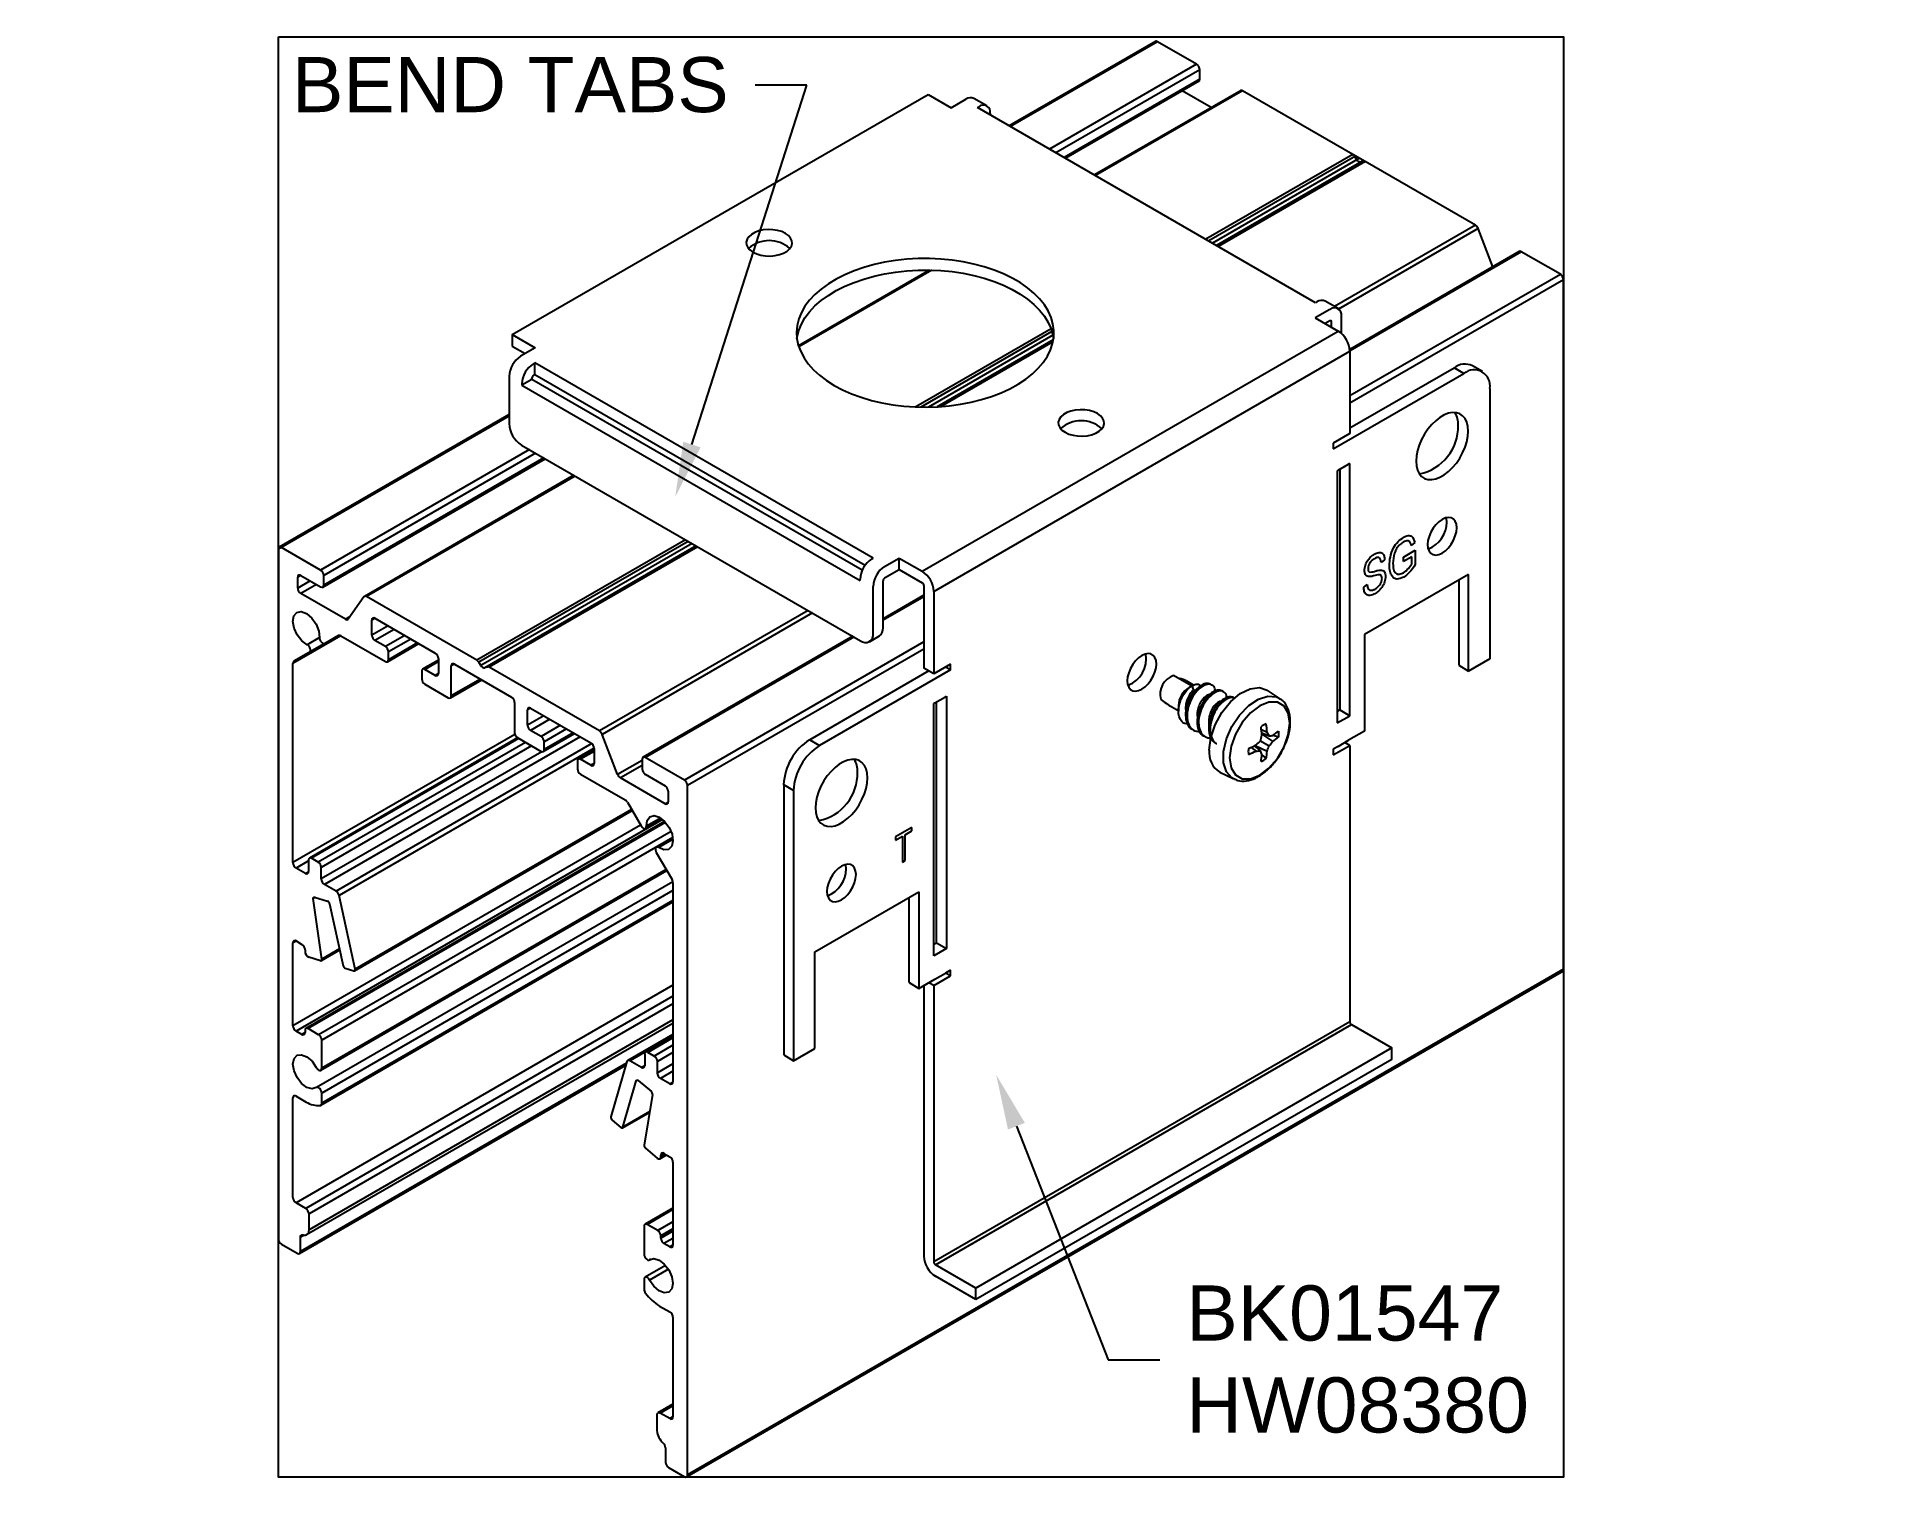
# Model space of a CAD drawing. Extents: x -0.82 to 5.44, y -4.9 to 0.
import ezdxf
from ezdxf import colors
from ezdxf.entities.mleader import LeaderData, LeaderLine
from ezdxf.math import Vec2, Vec3

# ---------------------------------------------------------------- set-up
doc = ezdxf.new("R2010")
doc.units = 0
doc.header["$LTSCALE"] = 0.5
doc.header["$MEASUREMENT"] = 0
for name, color, linetype in [('FAB DWG', 221, 'CONTINUOUS'), ('Hardware', 242, 'CONTINUOUS'), ('Housing', 150, 'CONTINUOUS'), ('Mounting', 4, 'CONTINUOUS')]:
    doc.layers.add(name, color=color, linetype=linetype)
doc.layers.add('Text-Unprinted', color=131, linetype='CONTINUOUS', plot=False)
doc.styles.add('LSAD_Standard', font='arial.ttf')

msp = doc.modelspace()

# ---------------------------------------------------------------- linework, layer by layer
at = {"layer": 'Hardware', "transparency": 16777216}
for p, q in [((3.1021, -2.2051), (3.0428, -2.1708)), ((3.065, -2.1809), (3.0622, -2.182)), ((3.111, -2.2035), (3.088, -2.1902)), ((3.1051, -2.2061), (3.0955, -2.2117)), ((3.1051, -2.2061), (3.1107, -2.2204)), ((3.1372, -2.2101), (3.1323, -2.2073)), ((3.1732, -2.2032), (3.1684, -2.2004)), ((3.1765, -2.2328), (3.1716, -2.23)), ((3.2125, -2.2259), (3.2076, -2.2231)), ((3.2158, -2.2555), (3.2109, -2.2527)), ((3.4049, -2.2497), (3.3616, -2.2209)), ((3.0374, -2.2779), (3.0609, -2.2915)), ((3.0597, -2.2737), (3.0597, -2.2916)), ((3.106, -2.3538), (3.1109, -2.3566)), ((3.1453, -2.3764), (3.1502, -2.3793)), ((3.3415, -2.3547), (3.3611, -2.3635)), ((3.3425, -2.3661), (3.3675, -2.3762)), ((3.3429, -2.3702), (3.3802, -2.3953)), ((3.3816, -2.3736), (3.4002, -2.3799)), ((3.3066, -2.4151), (3.324, -2.4278)), ((3.3169, -2.4104), (3.3382, -2.427)), ((3.3207, -2.4086), (3.3611, -2.4284)), ((3.3382, -2.3931), (3.3675, -2.4101)), ((3.3429, -2.4405), (3.3578, -2.4535)), ((3.2008, -2.4995), (3.2473, -2.5226))]:
    msp.add_line(p, q, dxfattribs=at)
at = {"layer": 'Hardware', "transparency": 16777216, "flags": 128}
for points in [[(3.1644, -2.4242), (3.1694, -2.3825), (3.1841, -2.3387), (3.2072, -2.2967), (3.2366, -2.2601), (3.2697, -2.2323), (3.3035, -2.2157), (3.3351, -2.2118), (3.3616, -2.2209)], [(3.2469, -2.5224), (3.2415, -2.5192), (3.2228, -2.4983), (3.213, -2.4673), (3.213, -2.4289), (3.2228, -2.3866), (3.2415, -2.3441), (3.2675, -2.3052), (3.2984, -2.2733), (3.3315, -2.2513), (3.3639, -2.2411), (3.3927, -2.2437), (3.4052, -2.25)], [(3.2336, -2.4507), (3.2386, -2.4842), (3.2531, -2.5088), (3.2757, -2.5218), (3.3042, -2.5221), (3.3358, -2.5097), (3.3673, -2.4857), (3.3958, -2.4525), (3.4184, -2.4133), (3.4329, -2.3721), (3.4379, -2.3328), (3.4329, -2.2992), (3.4184, -2.2747), (3.3958, -2.2616), (3.3673, -2.2613), (3.3358, -2.2738), (3.3042, -2.2978), (3.2757, -2.331), (3.2531, -2.3701), (3.2386, -2.4114), (3.2336, -2.4507)]]:
    msp.add_lwpolyline(points, dxfattribs=at)
at = {"layer": 'Hardware', "transparency": 16777216}
for centre, radius, start, end in [((3.0654, -2.2351), 0.0681, 109.36289, 194.36534), ((3.1355, -2.2761), 0.0759, 121.83056, 178.17482), ((2.8105, -2.2478), 0.5473, 344.60081, 346.67742), ((3.3832, -2.3994), 0.0689, 111.63455, 128.36007), ((2.7945, -2.4119), 0.55, 3.95969, 6.95017), ((2.9311, -2.4006), 0.4316, 4.92757, 8.69853), ((3.0306, -2.5378), 0.3736, 25.63131, 27.80988), ((3.3212, -1.9716), 0.4073, 276.52845, 278.33231), ((3.1795, -2.0804), 0.3561, 304.30795, 308.30323), ((3.332, -2.3699), 0.069, 351.63859, 8.36141), ((3.2415, -2.4334), 0.0777, 173.20983, 238.35203), ((3.3661, -2.4289), 0.069, 171.63859, 188.36141), ((3.0826, -1.9129), 0.55, 293.04745, 296.03775), ((3.1411, -2.0369), 0.4316, 291.29885, 295.06972), ((2.9485, -2.0088), 0.5473, 313.32198, 315.3986), ((3.3098, -2.0544), 0.3737, 272.1836, 274.36179), ((2.9647, -2.5891), 0.4072, 21.65981, 23.46418), ((2.9879, -2.412), 0.3562, 351.69417, 355.68934), ((3.0581, -2.4004), 0.3043, 349.95944, 354.72021), ((2.9497, -2.2751), 0.439, 339.55685, 342.09513), ((3.0418, -2.1158), 0.439, 317.90432, 320.44267), ((3.2045, -2.147), 0.3042, 305.27724, 310.03829), ((3.315, -2.3994), 0.0689, 291.63455, 308.36007)]:
    msp.add_arc(centre, radius, start, end, dxfattribs=at)
for major_axis, ratio, start_param, end_param in [((0.0904, -0.0035), 0.350579, 0.102496, 0.959353), ((0.0986, -0.0869), 0.337713, 4.877792, 5.249992)]:
    msp.add_ellipse((3.0121, -2.2049), major_axis=major_axis, ratio=ratio, start_param=start_param, end_param=end_param, dxfattribs=at)
for points, knots in [([(3.0906, -2.336), (3.0874, -2.3357), (3.0783, -2.3348), (3.0675, -2.3245), (3.06, -2.3071), (3.059, -2.2848), (3.064, -2.2612), (3.074, -2.2387), (3.0874, -2.22), (3.0983, -2.2102), (3.1041, -2.2067), (3.1051, -2.2061)], [0, 0, 0, 0, 0.073143, 0.211806, 0.350715, 0.480679, 0.609095, 0.737741, 0.857764, 0.975937, 1, 1, 1, 1]), ([(3.1323, -2.2073), (3.1256, -2.2131), (3.1119, -2.2249), (3.0953, -2.253), (3.0847, -2.2838), (3.0825, -2.3146), (3.0902, -2.3385), (3.0989, -2.352), (3.1059, -2.3537), (3.106, -2.3537)], [0, 0, 0, 0, 0.165435, 0.335295, 0.498315, 0.666674, 0.835034, 0.998054, 1, 1, 1, 1]), ([(3.1107, -2.2204), (3.1068, -2.2242), (3.099, -2.2318), (3.0897, -2.2498), (3.0843, -2.2691), (3.0831, -2.2839), (3.0853, -2.29), (3.0856, -2.2909)], [0, 0, 0, 0, 0.237622, 0.481843, 0.715873, 0.957852, 1, 1, 1, 1]), ([(3.1372, -2.2101), (3.1305, -2.2159), (3.1168, -2.2277), (3.1002, -2.2558), (3.0895, -2.2867), (3.0875, -2.3172), (3.0947, -2.3421), (3.1093, -2.3586), (3.1238, -2.3605), (3.131, -2.3614)], [0, 0, 0, 0, 0.1430202, 0.2898668, 0.4307996, 0.5763481, 0.7218966, 0.8628294, 1, 1, 1, 1]), ([(3.1051, -2.2061), (3.1087, -2.2043), (3.1165, -2.2005), (3.1268, -2.1996), (3.1314, -2.203), (3.1336, -2.2045)], [0, 0, 0, 0, 0.307059, 0.676919, 1, 1, 1, 1]), ([(3.1716, -2.23), (3.1649, -2.2358), (3.1512, -2.2475), (3.1346, -2.2757), (3.1239, -2.3065), (3.1218, -2.3372), (3.1295, -2.3612), (3.1382, -2.3747), (3.1452, -2.3764), (3.1453, -2.3764)], [0, 0, 0, 0, 0.165435, 0.335295, 0.498315, 0.666674, 0.835034, 0.998054, 1, 1, 1, 1]), ([(3.1703, -2.2378), (3.1675, -2.237), (3.1618, -2.2355), (3.15, -2.2422), (3.1383, -2.2547), (3.129, -2.2724), (3.1236, -2.2918), (3.1224, -2.3066), (3.1246, -2.3127), (3.1249, -2.3136)], [0, 0, 0, 0, 0.163229, 0.323888, 0.484547, 0.649668, 0.807898, 0.971503, 1, 1, 1, 1]), ([(3.1765, -2.2328), (3.1697, -2.2386), (3.1561, -2.2504), (3.1395, -2.2785), (3.1288, -2.3094), (3.1268, -2.3399), (3.134, -2.3647), (3.1485, -2.3813), (3.1631, -2.3831), (3.1703, -2.384)], [0, 0, 0, 0, 0.14302, 0.289867, 0.4308, 0.576348, 0.721897, 0.862829, 1, 1, 1, 1]), ([(3.1683, -2.2005), (3.1632, -2.1988), (3.1529, -2.1954), (3.1392, -2.2034), (3.1323, -2.2073)], [0, 0, 0, 0, 0.503719, 1, 1, 1, 1]), ([(3.1841, -2.2242), (3.184, -2.2214), (3.1836, -2.2112), (3.1738, -2.2017), (3.1577, -2.1985), (3.144, -2.2063), (3.1372, -2.2101)], [0, 0, 0, 0, 0.111126, 0.4019144, 0.7049046, 1, 1, 1, 1]), ([(3.2109, -2.2527), (3.2041, -2.2585), (3.1905, -2.2702), (3.1739, -2.2983), (3.1632, -2.3292), (3.1611, -2.3599), (3.1688, -2.3839), (3.1775, -2.3974), (3.1845, -2.399), (3.1846, -2.3991)], [0, 0, 0, 0, 0.165435, 0.335295, 0.498315, 0.666674, 0.835034, 0.998054, 1, 1, 1, 1]), ([(3.2076, -2.2231), (3.2025, -2.2214), (3.1922, -2.2181), (3.1784, -2.226), (3.1716, -2.23)], [0, 0, 0, 0, 0.503719, 1, 1, 1, 1]), ([(3.2234, -2.2469), (3.2233, -2.2441), (3.2229, -2.2339), (3.2131, -2.2244), (3.197, -2.2212), (3.1833, -2.229), (3.1765, -2.2328)], [0, 0, 0, 0, 0.111126, 0.4019144, 0.7049046, 1, 1, 1, 1]), ([(3.2469, -2.2458), (3.2417, -2.2441), (3.2315, -2.2407), (3.2177, -2.2487), (3.2109, -2.2527)], [0, 0, 0, 0, 0.503719, 1, 1, 1, 1]), ([(3.2518, -2.2486), (3.2466, -2.2469), (3.2364, -2.2436), (3.2226, -2.2515), (3.2158, -2.2555)], [0, 0, 0, 0, 0.503719, 1, 1, 1, 1]), ([(3.4108, -2.4291), (3.4166, -2.4177), (3.4293, -2.3931), (3.4391, -2.3534), (3.441, -2.3138), (3.4324, -2.2813), (3.4194, -2.2592), (3.4079, -2.2531), (3.4046, -2.2514)], [0, 0, 0, 0, 0.167696, 0.36269, 0.55992, 0.76026, 0.931534, 1, 1, 1, 1]), ([(3.2096, -2.2605), (3.2068, -2.2597), (3.2011, -2.2582), (3.1892, -2.2648), (3.1776, -2.2774), (3.1683, -2.2951), (3.1629, -2.3145), (3.1617, -2.3293), (3.1639, -2.3354), (3.1642, -2.3363)], [0, 0, 0, 0, 0.163229, 0.323888, 0.484547, 0.649668, 0.807898, 0.971503, 1, 1, 1, 1]), ([(3.2158, -2.2555), (3.209, -2.2613), (3.1953, -2.273), (3.1788, -2.3012), (3.1681, -2.332), (3.166, -2.3627), (3.1736, -2.3867), (3.1823, -2.4002), (3.1894, -2.4019), (3.1895, -2.4019)], [0, 0, 0, 0, 0.165435, 0.335295, 0.498315, 0.666674, 0.835034, 0.998054, 1, 1, 1, 1]), ([(3.2475, -2.5208), (3.252, -2.5234), (3.2647, -2.5308), (3.2908, -2.5303), (3.3218, -2.5211), (3.3538, -2.501), (3.3832, -2.4714), (3.403, -2.446), (3.4099, -2.4309), (3.4108, -2.4291)], [0, 0, 0, 0, 0.090625, 0.256249, 0.426306, 0.606513, 0.790949, 0.975046, 1, 1, 1, 1])]:
    msp.add_open_spline(points, degree=3, knots=knots, dxfattribs=at)
at = {"layer": 'Housing', "transparency": 16777216}
for p, q in [((2.9811, -0.0157), (2.4845, -0.3024)), ((2.9884, -0.0166), (2.4889, -0.305)), ((3.1214, -0.0933), (2.9884, -0.0166)), ((3.1214, -0.0933), (2.6218, -0.3817)), ((3.132, -0.1117), (2.6431, -0.394)), ((3.132, -0.1443), (3.132, -0.1117)), ((3.132, -0.1444), (2.6713, -0.4103)), ((3.1289, -0.1512), (2.6757, -0.4128)), ((3.2722, -0.182), (2.7741, -0.4696)), ((3.2774, -0.1835), (2.778, -0.4718)), ((3.1711, -0.2404), (3.0727, -0.1836)), ((3.6525, -0.3999), (3.2775, -0.1835)), ((3.6525, -0.4), (3.153, -0.6883)), ((3.6617, -0.4053), (3.1623, -0.6937)), ((3.6748, -0.4129), (3.1753, -0.7012)), ((3.6884, -0.4207), (3.1889, -0.7091)), ((3.6895, -0.4214), (3.1901, -0.7098)), ((3.6939, -0.4239), (3.1944, -0.7123)), ((3.6939, -0.4239), (3.6525, -0.4)), ((3.6664, -0.4177), (3.6593, -0.4068)), ((3.6664, -0.4177), (3.6593, -0.4068)), ((3.6871, -0.4228), (3.68, -0.4256)), ((3.6871, -0.4228), (3.68, -0.4256)), ((4.0689, -0.6404), (3.6939, -0.4239)), ((4.0689, -0.6404), (3.6939, -0.4239)), ((4.0689, -0.6404), (3.59, -0.9169)), ((4.0781, -0.6518), (3.6037, -0.9257)), ((4.1283, -0.7813), (4.0781, -0.6518)), ((4.1283, -0.7813), (4.0781, -0.6518)), ((4.2177, -0.7297), (3.6416, -1.0623)), ((4.225, -0.7305), (3.642, -1.0671)), ((4.358, -0.8072), (4.225, -0.7305)), ((4.358, -0.8072), (4.225, -0.7305)), ((2.2134, -0.7928), (1.768, -1.0499)), ((2.2216, -0.7931), (1.7696, -1.0541)), ((4.3581, -0.8073), (3.6421, -1.2205)), ((4.3686, -0.8258), (3.6421, -1.245)), ((4.3686, -2.0618), (4.3686, -0.8256)), ((4.3686, -2.5617), (4.3686, -0.8256)), ((4.3686, -3.169), (4.3686, -0.8256)), ((2.6266, -0.9923), (2.1663, -1.258)), ((2.6293, -1.0015), (2.1843, -1.2583)), ((2.633, -1.0144), (2.2101, -1.2585)), ((2.634, -1.0295), (2.239, -1.2576)), ((2.6337, -1.031), (2.2414, -1.2575)), ((2.6328, -1.0366), (2.2514, -1.2567)), ((0.784, -1.2893), (0, -1.7419)), ((0.784, -1.2842), (0.0031, -1.735)), ((0.8531, -1.4029), (0.1435, -1.8125)), ((0.151, -1.8704), (0.907, -1.434)), ((0.8743, -1.4152), (0.1541, -1.8309)), ((0.9026, -1.4315), (0.1541, -1.8635)), ((1.0048, -1.4905), (0.2922, -1.9019)), ((1.0092, -1.493), (0.2997, -1.9026)), ((0, -1.7419), (0, -4.0854)), ((0.1435, -1.8125), (0.0106, -1.7358)), ((1.3842, -1.7095), (0.6747, -2.1191)), ((1.3935, -1.7149), (0.6815, -2.1259)), ((1.4065, -1.7224), (0.6886, -2.1369)), ((1.4201, -1.7303), (0.7022, -2.1447)), ((1.4213, -1.7309), (0.7093, -2.142)), ((1.4256, -1.7334), (0.7161, -2.143)), ((0.0764, -1.8309), (0.0658, -1.837)), ((0.0658, -1.8738), (0.0658, -1.837)), ((0.1082, -1.8493), (0.0658, -1.8738)), ((0.0764, -1.8309), (0.1435, -1.8697)), ((0.1294, -1.8615), (0.0764, -1.8921)), ((0.1541, -1.8635), (0.1541, -1.8309)), ((0.2282, -1.9798), (0.0764, -1.8921)), ((0.2905, -1.9035), (0.2374, -1.979)), ((0.6747, -2.1191), (0.2997, -1.9026)), ((0.2427, -1.9714), (0.2282, -1.9798)), ((0.3282, -1.9763), (0.3176, -1.9824)), ((0.3176, -2.0339), (0.3176, -1.9824)), ((0.3728, -2.002), (0.3176, -2.0339)), ((0.3282, -1.9763), (0.5333, -2.0947)), ((1.8006, -1.9499), (1.0911, -2.3595)), ((1.8151, -1.9583), (1.1003, -2.3709)), ((0.212, -2.0358), (0.0495, -2.1296)), ((0.2049, -2.0348), (0.0526, -2.1227)), ((0.1399, -2.0419), (0.098, -2.0661)), ((0.2049, -2.0348), (0.1062, -2.0918)), ((0.2047, -2.0349), (0.158, -2.0619)), ((0.158, -2.0619), (0.2045, -2.035)), ((0.212, -2.0358), (0.3636, -2.1233)), ((0.394, -2.0143), (0.3282, -2.0522)), ((0.3636, -2.0726), (0.3282, -2.0522)), ((0.4294, -2.0347), (0.3636, -2.0726)), ((0.3711, -2.124), (0.4776, -2.0625)), ((0.4506, -2.0469), (0.3742, -2.091)), ((0.4732, -2.06), (0.3742, -2.1171)), ((1.9523, -2.0375), (1.2397, -2.4489)), ((1.9567, -2.04), (1.2472, -2.4496)), ((2.1941, -2.0565), (1.3801, -2.5264)), ((0.0526, -2.1227), (0.1062, -2.0918)), ((0.3742, -2.1171), (0.3742, -2.091)), ((0.5439, -2.1186), (0.4904, -2.1495)), ((0.5439, -2.1237), (0.4979, -2.1502)), ((0.5439, -2.113), (0.5439, -2.1645)), ((0.6886, -2.1369), (0.6815, -2.1259)), ((2.1941, -2.081), (1.3907, -2.5448)), ((0.0495, -2.8069), (0.0495, -2.1296)), ((0.4873, -2.1563), (0.4873, -2.1825)), ((0.5333, -2.1706), (0.4979, -2.1502)), ((0.5439, -2.1645), (0.5333, -2.1706)), ((0.5846, -2.2473), (0.6911, -2.1858)), ((0.5983, -2.1322), (0.5877, -2.1383)), ((0.5877, -2.2404), (0.5877, -2.1383)), ((0.6868, -2.1833), (0.5877, -2.2404)), ((0.5983, -2.1322), (0.7924, -2.2442)), ((0.7093, -2.142), (0.7022, -2.1447)), ((1.0911, -2.3595), (0.7161, -2.143)), ((0.4979, -2.2008), (0.5771, -2.2465)), ((0.803, -2.2626), (0.803, -2.3647)), ((0.8574, -2.2818), (0.8468, -2.2879)), ((0.8468, -2.3394), (0.8468, -2.2879)), ((0.902, -2.3075), (0.8468, -2.3394)), ((0.8574, -2.2818), (1.0625, -2.4002)), ((0.8043, -2.3712), (0.0495, -2.8069)), ((0.9232, -2.3198), (0.8574, -2.3577)), ((0.8928, -2.3781), (0.8574, -2.3577)), ((0.9586, -2.3402), (0.8928, -2.3781)), ((0.9003, -2.4295), (1.0068, -2.368)), ((0.9798, -2.3524), (0.9034, -2.3965)), ((1.0024, -2.3655), (0.9034, -2.4226)), ((1.1533, -2.5077), (1.1003, -2.3709)), ((0.8133, -2.3829), (0.1056, -2.7915)), ((0.8177, -2.3854), (0.1131, -2.7922)), ((0.8397, -2.3981), (0.1351, -2.8049)), ((0.8609, -2.4103), (0.1457, -2.8232)), ((0.8951, -2.4298), (0.1457, -2.8624)), ((1.0257, -2.3789), (0.1563, -2.8808)), ((1.065, -2.4019), (0.1959, -2.9037)), ((1.0731, -2.4179), (0.2061, -2.9184)), ((0.8136, -2.3831), (0.8928, -2.4288)), ((0.9034, -2.4226), (0.9034, -2.3965)), ((1.0731, -2.4241), (1.0196, -2.455)), ((1.0731, -2.4292), (1.0271, -2.4557)), ((1.0731, -2.4185), (1.0731, -2.47)), ((1.0165, -2.4618), (1.0165, -2.488)), ((1.0625, -2.4761), (1.0271, -2.4557)), ((1.0731, -2.47), (1.0625, -2.4761)), ((1.2366, -2.4597), (1.1533, -2.5077)), ((1.2366, -2.4764), (1.1625, -2.5192)), ((1.2366, -2.4558), (1.2366, -2.4884)), ((1.3801, -2.5264), (1.2472, -2.4496)), ((1.0271, -2.5063), (1.1787, -2.5938)), ((1.3144, -2.6068), (1.1625, -2.5192)), ((1.2472, -2.5068), (1.3144, -2.5456)), ((1.325, -2.5639), (1.325, -2.6007)), ((1.3907, -4.8882), (1.3907, -2.5448)), ((1.2007, -2.6268), (0.2606, -3.1694)), ((1.1862, -2.6018), (1.2328, -2.6823)), ((1.325, -2.6007), (1.3144, -2.6068)), ((1.2309, -2.6792), (0.0495, -3.3612)), ((1.3059, -2.6604), (0.0601, -3.3795)), ((1.3128, -2.6668), (0.0936, -3.3705)), ((1.3158, -2.6701), (0.1011, -3.3713)), ((0.2592, -3.175), (1.2027, -2.6303)), ((1.2478, -2.691), (1.3038, -2.6587)), ((1.2992, -2.6553), (1.2508, -2.6833)), ((1.3346, -2.7006), (0.1369, -3.3919)), ((1.3405, -2.7217), (0.1476, -3.4103)), ((1.3406, -2.7223), (1.2845, -2.7547)), ((1.3411, -2.728), (1.2928, -2.7559)), ((0.1025, -2.8008), (0.0601, -2.8253)), ((0.1025, -2.7983), (0.1025, -2.8375)), ((0.1351, -2.8049), (0.1131, -2.7922)), ((1.2845, -2.772), (1.3381, -2.8648)), ((0.0919, -2.8436), (0.0601, -2.8253)), ((0.1025, -2.8375), (0.0919, -2.8436)), ((1.3409, -2.872), (0.1294, -3.5714)), ((0.1444, -3.5128), (1.3203, -2.834)), ((0.1457, -2.8624), (0.1457, -2.8232)), ((1.3181, -2.8302), (0.1476, -3.506)), ((1.3412, -2.8753), (1.3412, -3.5526)), ((0.1258, -2.9251), (0.1187, -2.9292)), ((0.1475, -3.135), (0.1187, -2.9292)), ((0.1229, -2.9242), (0.1675, -2.9381)), ((0.1444, -3.6315), (1.3412, -2.9406)), ((1.3412, -2.9014), (0.1476, -3.5905)), ((1.3412, -2.9356), (0.1476, -3.6247)), ((0.1959, -2.9037), (0.1563, -2.8808)), ((0.2606, -3.1694), (0.2061, -2.9184)), ((0.1742, -2.9465), (0.2201, -3.1576)), ((0.0601, -3.0733), (0.0495, -3.0795)), ((0.0495, -3.3612), (0.0495, -3.0795)), ((0.0601, -3.0733), (0.0799, -3.0848)), ((0.0905, -3.1032), (0.0905, -3.1083)), ((0.1035, -3.1277), (0.1432, -3.14)), ((0.146, -3.1399), (0.2084, -3.1038)), ((0.2076, -3.1003), (0.1475, -3.135)), ((0.2268, -3.166), (0.2564, -3.1752)), ((1.3876, -4.8951), (4.3686, -3.1742)), ((4.3686, -3.1692), (1.3907, -4.8882)), ((1.3412, -3.2237), (0.0601, -3.9633)), ((1.3412, -3.2614), (0.0928, -3.9822)), ((1.3412, -3.2868), (0.1041, -4.0009)), ((0.0799, -3.391), (0.0601, -3.3795)), ((0.0905, -3.3774), (0.0905, -3.3849)), ((0.0958, -4.0714), (1.3412, -3.3525)), ((0.1369, -3.3919), (0.1011, -3.3713)), ((1.3412, -3.3409), (0.1041, -4.0551)), ((0.0905, -3.3849), (0.0799, -3.391)), ((0.1476, -3.506), (0.1476, -3.4103)), ((1.3412, -3.3908), (1.1873, -3.4796)), ((1.3412, -3.3958), (1.1948, -3.4803)), ((1.3412, -3.3973), (1.2482, -3.451)), ((1.3412, -3.4024), (1.2557, -3.4518)), ((1.3412, -3.4277), (1.2776, -3.4644)), ((0.0718, -4.1355), (1.1812, -3.4951)), ((1.183, -3.489), (0.075, -4.1286)), ((1.1846, -3.4833), (1.1301, -3.6714)), ((1.2345, -3.5032), (1.1948, -3.4803)), ((1.2451, -3.4971), (1.2345, -3.5032)), ((1.2451, -3.4579), (1.2451, -3.4971)), ((1.2776, -3.4644), (1.2557, -3.4518)), ((1.3412, -3.4522), (1.2882, -3.4828)), ((1.2882, -3.522), (1.2882, -3.4828)), ((1.3412, -3.4914), (1.2882, -3.522)), ((1.1707, -3.7063), (1.2165, -3.5482)), ((1.2204, -3.546), (1.2165, -3.5482)), ((1.2232, -3.5475), (1.2678, -3.5851)), ((1.3412, -3.5159), (1.2988, -3.5404)), ((1.3306, -3.5587), (1.2988, -3.5404)), ((1.3412, -3.5526), (1.3306, -3.5587)), ((0.0495, -3.9449), (0.0495, -3.6068)), ((0.0601, -3.6006), (0.0948, -3.6206)), ((0.1476, -3.6247), (0.1476, -3.5905)), ((1.2721, -3.5951), (1.2432, -3.7675)), ((1.1343, -3.682), (1.164, -3.707)), ((1.1692, -3.7083), (1.2621, -3.6547)), ((1.2623, -3.6534), (1.1707, -3.7063)), ((1.2475, -3.7775), (1.2872, -3.811)), ((1.2971, -3.8135), (1.3196, -3.8005)), ((1.3108, -3.7954), (1.3002, -3.8015)), ((1.3152, -3.7979), (1.3002, -3.8066)), ((1.3002, -3.8066), (1.3002, -3.8015)), ((1.3108, -3.7954), (1.3306, -3.8068)), ((1.3412, -3.8252), (1.3412, -4.1069)), ((0.0928, -3.9822), (0.0601, -3.9633)), ((0.1041, -4.0551), (0.1041, -4.0009)), ((1.3412, -3.9811), (1.2463, -4.0359)), ((1.3412, -3.9862), (1.2538, -4.0367)), ((1.2432, -4.0428), (1.2432, -4.1385)), ((1.2896, -4.0574), (1.2538, -4.0367)), ((1.3412, -4.0275), (1.2896, -4.0574)), ((1.3412, -4.052), (1.3002, -4.0757)), ((1.3412, -4.0595), (1.3002, -4.0832)), ((0.0106, -4.1037), (0.0643, -4.1348)), ((0.0864, -4.0732), (0.075, -4.0799)), ((0.075, -4.1286), (0.075, -4.0799)), ((1.3002, -4.0832), (1.3002, -4.0757)), ((1.3412, -4.084), (1.3108, -4.1016)), ((1.3306, -4.113), (1.3108, -4.1016)), ((1.3412, -4.1069), (1.3306, -4.113)), ((1.316, -4.1759), (1.2463, -4.2161)), ((1.2613, -4.1576), (1.2666, -4.1545)), ((1.2663, -4.1546), (1.2618, -4.1572)), ((1.3256, -4.1889), (1.2618, -4.2257)), ((1.2432, -4.223), (1.2432, -4.2572)), ((1.296, -4.3141), (1.3306, -4.3341)), ((1.3412, -4.3525), (1.3412, -4.6906)), ((1.2866, -4.6836), (1.2866, -4.7377)), ((1.3412, -4.6478), (1.2901, -4.6773)), ((1.3412, -4.6529), (1.2979, -4.6779)), ((1.3306, -4.6967), (1.2979, -4.6779)), ((1.3412, -4.6906), (1.3306, -4.6967)), ((1.3412, -4.6478), (1.3412, -4.6478)), ((1.3412, -4.6529), (1.3412, -4.6529)), ((1.3158, -4.7962), (1.3158, -4.8449)), ((1.3264, -4.8633), (1.3801, -4.8943))]:
    msp.add_line(p, q, dxfattribs=at)
at = {"layer": 'Housing', "transparency": 16777216, "flags": 128}
for points in [[(0.098, -2.0661), (0.0799, -2.053), (0.0643, -2.0332), (0.0536, -2.0101), (0.0495, -1.9873), (0.0527, -1.9685), (0.0628, -1.9567), (0.0779, -1.9539), (0.0958, -1.9605), (0.1135, -1.9755), (0.1282, -1.9963), (0.1375, -2.0197), (0.1399, -2.0419)], [(0.1399, -2.0419), (0.1402, -2.0458), (0.1414, -2.0499), (0.1434, -2.0539), (0.1461, -2.0575), (0.1492, -2.0603), (0.1524, -2.062), (0.1554, -2.0626), (0.158, -2.0619)], [(0.1062, -2.0918), (0.1081, -2.0899), (0.1091, -2.087), (0.1092, -2.0833), (0.1084, -2.0793), (0.1066, -2.0752), (0.1041, -2.0714), (0.1011, -2.0683), (0.098, -2.0661)], [(1.2328, -2.6823), (1.2353, -2.686), (1.2384, -2.689), (1.2416, -2.6909), (1.2447, -2.6917), (1.2473, -2.6912), (1.2494, -2.6895), (1.2506, -2.6868), (1.2508, -2.6833)], [(1.2508, -2.6833), (1.2532, -2.6638), (1.2625, -2.6511), (1.2772, -2.6472), (1.2949, -2.6528), (1.3128, -2.6668), (1.328, -2.6871), (1.338, -2.7104), (1.3412, -2.733), (1.3372, -2.7511), (1.3264, -2.7619), (1.3108, -2.7636), (1.2928, -2.7559)], [(1.2928, -2.7559), (1.2896, -2.7544), (1.2866, -2.754), (1.2841, -2.7549), (1.2824, -2.757), (1.2815, -2.7601), (1.2816, -2.7638), (1.2826, -2.7679), (1.2845, -2.772)], [(0.1187, -2.9292), (0.1186, -2.928), (0.1187, -2.9268), (0.119, -2.9258), (0.1195, -2.925), (0.1202, -2.9244), (0.121, -2.9241), (0.1219, -2.924), (0.1229, -2.9242)], [(0.1432, -3.14), (0.1442, -3.1402), (0.1452, -3.1402), (0.146, -3.1398), (0.1467, -3.1393), (0.1472, -3.1385), (0.1475, -3.1375), (0.1476, -3.1363), (0.1475, -3.135)], [(0.2564, -3.1752), (0.2575, -3.1754), (0.2585, -3.1753), (0.2594, -3.1749), (0.26, -3.1742), (0.2605, -3.1733), (0.2608, -3.1722), (0.2608, -3.1709), (0.2606, -3.1694)], [(0.1289, -3.5717), (0.1145, -3.5762), (0.0969, -3.5712), (0.0789, -3.5576), (0.0635, -3.5375), (0.0531, -3.5143), (0.0495, -3.4916), (0.0531, -3.4732), (0.0635, -3.4619), (0.0789, -3.4597), (0.0969, -3.4668), (0.1145, -3.4821), (0.1289, -3.5032)], [(0.1289, -3.5032), (0.1314, -3.5071), (0.1343, -3.5102), (0.1375, -3.5124), (0.1407, -3.5135), (0.1435, -3.5133), (0.1457, -3.5119), (0.1471, -3.5093), (0.1476, -3.506)], [(1.1948, -3.4803), (1.1931, -3.4795), (1.1915, -3.479), (1.1899, -3.4789), (1.1885, -3.4791), (1.1872, -3.4797), (1.1861, -3.4806), (1.1852, -3.4818), (1.1846, -3.4833)], [(1.2165, -3.5482), (1.2169, -3.5473), (1.2175, -3.5466), (1.2182, -3.5461), (1.2191, -3.5459), (1.22, -3.5459), (1.2211, -3.5462), (1.2222, -3.5467), (1.2232, -3.5475)], [(0.1476, -3.5905), (0.1471, -3.5866), (0.1457, -3.5824), (0.1435, -3.5785), (0.1407, -3.5751), (0.1375, -3.5725), (0.1343, -3.571), (0.1314, -3.5708), (0.1289, -3.5717)], [(1.164, -3.707), (1.165, -3.7078), (1.1661, -3.7083), (1.1671, -3.7086), (1.1681, -3.7087), (1.169, -3.7084), (1.1697, -3.708), (1.1703, -3.7073), (1.1707, -3.7063)], [(1.2872, -3.811), (1.2896, -3.8127), (1.2919, -3.8138), (1.2942, -3.8142), (1.2962, -3.8139), (1.2979, -3.8129), (1.2991, -3.8113), (1.2999, -3.8092), (1.3002, -3.8066)], [(0.075, -4.0799), (0.0751, -4.0779), (0.0755, -4.0762), (0.0762, -4.0748), (0.0772, -4.0737), (0.0783, -4.0729), (0.0797, -4.0724), (0.0812, -4.0723), (0.0828, -4.0726)], [(1.2432, -4.1385), (1.2437, -4.1424), (1.2451, -4.1465), (1.2473, -4.1505), (1.2501, -4.1539), (1.2532, -4.1565), (1.2564, -4.158), (1.2594, -4.1582), (1.2618, -4.1572)], [(1.2618, -4.1572), (1.2762, -4.1528), (1.2939, -4.1578), (1.3118, -4.1714), (1.3272, -4.1914), (1.3376, -4.2147), (1.3412, -4.2373), (1.3376, -4.2558), (1.3272, -4.2671), (1.3118, -4.2693), (1.2939, -4.2622), (1.2762, -4.2468), (1.2618, -4.2257)], [(1.2618, -4.2257), (1.2594, -4.2219), (1.2564, -4.2188), (1.2532, -4.2166), (1.2501, -4.2155), (1.2473, -4.2157), (1.2451, -4.2171), (1.2437, -4.2196), (1.2432, -4.223)]]:
    msp.add_lwpolyline(points, dxfattribs=at)
at = {"layer": 'Housing', "transparency": 16777216}
for centre, radius, start, end in [((3.1069, -0.1139), 0.0253, 21.18647, 38.81381), ((3.2731, -0.1897), 0.00758, 54.53419, 114.15595), ((3.6414, -0.4179), 0.021, 31.81619, 58.32162), ((3.6786, -0.4123), 0.0134, 203.99316, 276.01222), ((3.6894, -0.4305), 0.00802, 55.5987, 106.55857), ((4.0565, -0.6598), 0.023, 20.22675, 57.36244), ((4.2206, -0.7366), 0.00754, 54.38366, 114.30648), ((4.3455, -0.8267), 0.0231, 2.60621, 57.39379), ((0.0065, -1.7408), 0.00655, 50.79805, 189.2127), ((0.1311, -1.8319), 0.0231, 2.60471, 57.39529), ((0.0722, -1.836), 0.00655, 50.79772, 189.21304), ((0.0888, -1.8727), 0.0231, 182.60601, 237.39399), ((0.1477, -1.8646), 0.00655, 230.7949, 9.21585), ((0.2955, -1.9077), 0.0066, 50.75384, 139.46509), ((0.2324, -1.9747), 0.0066, 230.74968, 319.46926), ((0.3241, -1.9814), 0.00655, 50.7949, 189.21585), ((0.2076, -2.0419), 0.00754, 54.38165, 114.31395), ((0.3407, -2.0328), 0.0231, 182.60451, 237.39565), ((0.057, -2.1289), 0.00755, 125.69822, 185.61931), ((0.3512, -2.0921), 0.0231, 2.60543, 57.39457), ((0.3677, -2.1182), 0.00655, 230.79672, 9.21403), ((0.5209, -2.1141), 0.0231, 2.60452, 57.39548), ((0.6636, -2.137), 0.021, 31.81619, 58.32162), ((0.4938, -2.1553), 0.00655, 50.79805, 189.2127), ((0.5104, -2.1814), 0.0231, 182.60621, 237.39379), ((0.5374, -2.1655), 0.00655, 230.79447, 9.21579), ((0.5942, -2.1373), 0.00655, 50.79662, 189.21607), ((0.7008, -2.1314), 0.0134, 203.99316, 276.01222), ((0.7116, -2.1497), 0.00802, 55.5987, 106.55857), ((0.5813, -2.2415), 0.00655, 230.79805, 9.2127), ((0.78, -2.2637), 0.0231, 2.60601, 57.39399), ((0.8533, -2.2869), 0.00655, 50.79772, 189.21304), ((0.826, -2.3636), 0.0231, 182.60621, 237.39379), ((0.8699, -2.3383), 0.0231, 182.60601, 237.39416), ((0.8804, -2.3976), 0.0231, 2.60621, 57.39379), ((1.0787, -2.3789), 0.023, 20.22675, 57.36244), ((0.8969, -2.4237), 0.00655, 230.79805, 9.2127), ((1.0501, -2.4196), 0.0231, 2.60601, 57.39399), ((1.023, -2.4608), 0.00655, 50.79805, 189.2127), ((1.0396, -2.4869), 0.0231, 182.60621, 237.39379), ((1.0666, -2.471), 0.00655, 230.79729, 9.21298), ((1.2431, -2.4547), 0.00655, 50.79805, 189.2127), ((1.2596, -2.4874), 0.0231, 182.60601, 237.39399), ((1.1749, -2.4998), 0.023, 200.22783, 237.36136), ((1.3019, -2.565), 0.0231, 2.60452, 57.39548), ((1.3677, -2.5458), 0.0231, 2.60621, 57.39379), ((1.1673, -2.6122), 0.0216, 28.85555, 58.04547), ((1.3185, -2.6017), 0.00655, 230.7949, 9.21585), ((0.0725, -2.8059), 0.0231, 182.60603, 237.39401), ((0.109, -2.7973), 0.00655, 50.79644, 189.21425), ((0.1226, -2.8243), 0.0231, 2.60607, 57.39395), ((0.0961, -2.8386), 0.00655, 230.79764, 9.21299), ((0.1687, -2.8614), 0.0231, 182.60483, 237.39521), ((1.3196, -2.876), 0.0216, 1.95523, 31.14369), ((0.1628, -2.9487), 0.0116, 10.92472, 66.06129), ((0.1831, -2.9234), 0.0235, 12.2094, 57.06897), ((0.056, -3.0784), 0.00655, 50.7975, 189.21301), ((0.0675, -3.1042), 0.0231, 2.60601, 57.39407), ((0.1125, -3.1077), 0.022, 181.59005, 245.9373), ((0.2315, -3.1553), 0.0116, 190.92495, 246.06097), ((0.0725, -3.3601), 0.0231, 182.60601, 237.39399), ((0.097, -3.3764), 0.00655, 50.79642, 189.21628), ((0.0841, -3.3859), 0.00655, 230.79772, 9.21304), ((0.1245, -3.4114), 0.0231, 2.60513, 57.39487), ((1.2386, -3.4981), 0.00655, 230.79764, 9.21299), ((1.2515, -3.4568), 0.00655, 50.79495, 189.21574), ((1.2652, -3.4838), 0.0231, 2.60607, 57.39395), ((1.3112, -3.5209), 0.0231, 182.60454, 237.3955), ((1.3348, -3.5537), 0.00655, 230.79483, 9.21581), ((0.056, -3.6057), 0.00655, 50.79729, 189.21298), ((0.1352, -3.558), 0.0746, 237.19113, 275.76367), ((0.1409, -3.6257), 0.00671, 284.8997, 8.70755), ((1.2602, -3.5943), 0.0119, 356.17571, 50.42537), ((1.1415, -3.673), 0.0115, 171.81952, 231.19464), ((1.2551, -3.7683), 0.0119, 176.17608, 230.42349), ((1.3067, -3.8004), 0.00655, 50.7975, 189.21301), ((1.3182, -3.8262), 0.0231, 2.60451, 57.39557), ((0.0725, -3.9439), 0.0231, 182.60609, 237.39456), ((0.0778, -4.004), 0.0265, 6.61715, 55.51807), ((0.0876, -4.0567), 0.0166, 253.21827, 5.67728), ((1.2496, -4.0418), 0.00655, 50.79751, 189.21324), ((1.2772, -4.0768), 0.0231, 2.60591, 57.39409), ((0.023, -4.0843), 0.0231, 182.60583, 237.39417), ((0.0685, -4.1297), 0.00655, 230.79734, 9.21341), ((1.3232, -4.0821), 0.0231, 182.60601, 237.39399), ((1.3348, -4.1079), 0.00655, 230.7949, 9.21585), ((1.266, -4.2561), 0.0229, 182.54657, 218.33674), ((1.3828, -4.171), 0.1673, 216.39049, 238.74992), ((1.3182, -4.3535), 0.0231, 2.60451, 57.39565), ((1.2937, -4.6836), 0.00709, 53.37529, 180.2364), ((1.3348, -4.6917), 0.00655, 230.7943, 9.21451), ((1.3509, -4.7316), 0.0645, 185.42431, 228.22888), ((1.2923, -4.7974), 0.0235, 2.93574, 48.4654), ((1.3388, -4.8439), 0.0231, 182.60434, 237.39566), ((1.3843, -4.8893), 0.00655, 230.79734, 9.21341)]:
    msp.add_arc(centre, radius, start, end, dxfattribs=at)
for points, knots in [([(2.9884, -0.0166), (2.9878, -0.0162), (2.9865, -0.0156), (2.9845, -0.0151), (2.9826, -0.0151), (2.9814, -0.0155), (2.9809, -0.0158)], [0, 0, 0, 0, 0.288115, 0.54822, 0.782232, 1, 1, 1, 1]), ([(3.1267, -0.098), (3.1263, -0.0975), (3.1247, -0.0957), (3.1229, -0.0942), (3.1214, -0.0933)], [0, 0, 0, 0, 0.266923, 1, 1, 1, 1]), ([(3.132, -0.1117), (3.132, -0.1111), (3.1318, -0.1088), (3.1312, -0.1064), (3.1305, -0.1047)], [0, 0, 0, 0, 0.231066, 1, 1, 1, 1]), ([(3.1289, -0.1512), (3.1294, -0.1509), (3.1303, -0.1502), (3.1313, -0.1485), (3.1318, -0.1465), (3.132, -0.1451), (3.132, -0.1443)], [0, 0, 0, 0, 0.217767, 0.451778, 0.711884, 1, 1, 1, 1]), ([(3.2775, -0.1834), (3.2766, -0.183), (3.2749, -0.1822), (3.2723, -0.1818), (3.2699, -0.1825), (3.2687, -0.1836), (3.2683, -0.1843)], [0, 0, 0, 0, 0.293688, 0.547102, 0.773653, 1, 1, 1, 1]), ([(3.6593, -0.4068), (3.6584, -0.4053), (3.6564, -0.4028), (3.6538, -0.4007), (3.6525, -0.3999)], [0, 0, 0, 0, 0.525221, 1, 1, 1, 1]), ([(3.6707, -0.4228), (3.6703, -0.4224), (3.6687, -0.4209), (3.6673, -0.4191), (3.6664, -0.4177)], [0, 0, 0, 0, 0.240745, 1, 1, 1, 1]), ([(3.68, -0.4256), (3.6794, -0.4258), (3.6779, -0.4261), (3.6755, -0.4257), (3.673, -0.4245), (3.6715, -0.4234), (3.6707, -0.4228)], [0, 0, 0, 0, 0.206355, 0.438408, 0.702908, 1, 1, 1, 1]), ([(3.6939, -0.4239), (3.6928, -0.4232), (3.6906, -0.4223), (3.6881, -0.4224), (3.6871, -0.4228)], [0, 0, 0, 0, 0.547345, 1, 1, 1, 1]), ([(4.0781, -0.6518), (4.0772, -0.6494), (4.0746, -0.645), (4.071, -0.6416), (4.0689, -0.6404)], [0, 0, 0, 0, 0.52278, 1, 1, 1, 1]), ([(4.225, -0.7305), (4.2244, -0.7301), (4.2231, -0.7295), (4.221, -0.729), (4.2192, -0.7291), (4.218, -0.7295), (4.2175, -0.7298)], [0, 0, 0, 0, 0.288115, 0.54822, 0.782232, 1, 1, 1, 1]), ([(4.3686, -0.8256), (4.3686, -0.8239), (4.3679, -0.8202), (4.3656, -0.8151), (4.3623, -0.8105), (4.3595, -0.8081), (4.358, -0.8072)], [0, 0, 0, 0, 0.237021, 0.500001, 0.762981, 1, 1, 1, 1]), ([(4.3655, -3.1758), (4.366, -3.1756), (4.3669, -3.1748), (4.3679, -3.1732), (4.3684, -3.1712), (4.3686, -3.1697), (4.3686, -3.169)], [0, 0, 0, 0, 0.217767, 0.451778, 0.711884, 1, 1, 1, 1])]:
    msp.add_open_spline(points, degree=3, knots=knots, dxfattribs=at)
at = {"layer": 'Mounting', "linetype": 'Continuous', "lineweight": 25, "transparency": 16777216}
for p, q in [((0.7949, -1.0121), (2.2091, -0.1957)), ((2.2091, -0.1957), (2.2872, -0.2408)), ((2.2872, -0.2408), (2.3366, -0.2122)), ((2.4084, -0.2348), (2.3645, -0.2095)), ((2.3763, -0.24), (2.3805, -0.2375)), ((3.526, -0.9037), (2.3763, -0.24)), ((2.4199, -0.2603), (2.4199, -0.2652)), ((3.5741, -0.9266), (3.5246, -0.9551)), ((3.5302, -0.9013), (3.526, -0.9037)), ((3.602, -0.9238), (3.5581, -0.8985)), ((2.1885, -1.8166), (3.6027, -1.0002)), ((3.5246, -0.9551), (3.6027, -1.0002)), ((3.5741, -0.9656), (3.5584, -0.9746)), ((3.5797, -0.9869), (3.5797, -0.9689)), ((3.6135, -1.0084), (3.6135, -0.9494)), ((0.7949, -1.0121), (0.873, -1.0572)), ((0.7949, -1.0121), (0.7949, -1.0511)), ((0.7949, -1.0511), (0.8391, -1.0767)), ((0.873, -1.0572), (0.8235, -1.0857)), ((0.8715, -1.1086), (0.8673, -1.111)), ((0.8715, -1.1476), (0.8715, -1.1086)), ((2.0213, -1.7724), (0.8715, -1.1086)), ((2.2279, -1.8849), (3.6421, -1.0685)), ((3.6421, -1.0685), (3.6421, -1.3487)), ((3.6421, -1.3292), (3.9964, -1.1247)), ((4.0302, -1.1442), (3.9964, -1.1247)), ((4.0927, -1.138), (4.0589, -1.1185)), ((0.784, -1.1541), (0.784, -1.3141)), ((0.8617, -1.1647), (0.8279, -1.1842)), ((0.8279, -1.1794), (0.8279, -1.1842)), ((0.8279, -1.1842), (1.9776, -1.848)), ((0.8617, -1.1647), (0.8617, -1.1599)), ((1.9847, -1.813), (0.8617, -1.1647)), ((0.8673, -1.1501), (0.8715, -1.1476)), ((0.8715, -1.1476), (1.9946, -1.7959)), ((3.5858, -1.4007), (4.0302, -1.1442)), ((4.1186, -1.1952), (4.1186, -2.1138)), ((3.6421, -1.3487), (3.5858, -1.3812)), ((0.8265, -1.3876), (1.979, -2.0529)), ((0.8265, -1.3876), (1.979, -2.0529)), ((3.5858, -1.3812), (3.5858, -1.4007)), ((3.6027, -1.4726), (3.5992, -1.4747)), ((3.5992, -1.4747), (3.5992, -2.332)), ((3.6027, -1.4726), (3.6381, -1.4522)), ((3.6078, -1.4697), (3.6078, -2.288)), ((3.6416, -1.4502), (3.6381, -1.4522)), ((3.6416, -2.3075), (3.6416, -1.4502)), ((3.8244, -1.7683), (3.8645, -1.7452)), ((3.863, -1.7186), (3.8511, -1.7289)), ((3.8645, -1.7452), (3.8645, -1.7935)), ((2.0171, -1.7748), (2.0213, -1.7724)), ((2.0609, -1.8001), (2.1104, -1.7715)), ((2.0609, -1.8391), (2.1104, -1.8106)), ((2.1104, -1.7715), (2.1885, -1.8166)), ((2.1104, -1.8106), (2.1104, -1.7715)), ((2.1104, -1.8106), (2.1885, -1.8556)), ((3.7605, -1.7777), (3.7486, -1.7863)), ((3.8526, -1.7675), (3.8244, -1.7837)), ((3.8244, -1.7837), (3.8244, -1.7683)), ((3.8526, -1.7917), (3.8526, -1.7675)), ((1.9776, -1.848), (1.9776, -1.8431)), ((2.0215, -2.0284), (2.0215, -1.8684)), ((2.0553, -2.0089), (2.0553, -1.8489)), ((2.1941, -1.8654), (2.1941, -2.1456)), ((3.6892, -1.8704), (3.701, -1.8618)), ((4.0461, -1.8274), (3.6925, -2.0315)), ((4.0123, -1.8469), (4.0123, -2.1362)), ((4.0461, -2.1557), (4.0461, -1.8274)), ((2.2279, -1.8849), (2.2279, -2.1651)), ((2.009, -2.0559), (2.0428, -2.0364)), ((3.6925, -2.0315), (3.6925, -2.3598)), ((4.1186, -2.1138), (4.0461, -2.1557)), ((2.211, -2.1553), (1.806, -2.3891)), ((2.2843, -2.1521), (1.8398, -2.4086)), ((2.2279, -2.1651), (2.1941, -2.1456)), ((2.2843, -2.1326), (2.2279, -2.1651)), ((2.2843, -2.1521), (2.2674, -2.1423)), ((2.2843, -2.1521), (2.2843, -2.1326)), ((4.0123, -2.1362), (4.0461, -2.1557)), ((2.2319, -2.2639), (2.2674, -2.2435)), ((2.2674, -2.2435), (2.2709, -2.2415)), ((2.2709, -2.2415), (2.2709, -3.0988)), ((2.2284, -2.266), (2.2319, -2.2639)), ((2.2284, -3.1233), (2.2284, -2.266)), ((2.2371, -3.0793), (2.2371, -2.261)), ((3.6078, -2.288), (3.5992, -2.293)), ((3.5992, -2.332), (3.6416, -2.3075)), ((3.6078, -2.288), (3.6416, -2.3075)), ((3.6925, -2.3598), (3.6381, -2.3912)), ((1.806, -2.3891), (1.8398, -2.4086)), ((3.5858, -2.4409), (3.6421, -2.4084)), ((3.6027, -2.4117), (3.5858, -2.4214)), ((3.5858, -2.4214), (3.5858, -2.4409)), ((3.6027, -2.4117), (3.6381, -2.3912)), ((3.6421, -2.4084), (3.6252, -2.3986)), ((3.6421, -2.4084), (3.6421, -3.3477)), ((1.7515, -2.5617), (1.7177, -2.5422)), ((1.7177, -2.5422), (1.7177, -3.4608)), ((1.7515, -2.5617), (1.7515, -3.4803)), ((2.1538, -2.6872), (2.0981, -2.7194)), ((2.1538, -2.6988), (2.1538, -2.6872)), ((2.0981, -2.731), (2.1215, -2.7175)), ((2.0981, -2.7194), (2.0981, -2.731)), ((2.1215, -2.7175), (2.1215, -2.805)), ((2.1304, -2.7123), (2.1538, -2.6988)), ((2.1304, -2.7998), (2.1304, -2.7123)), ((2.1215, -2.805), (2.1304, -2.7998)), ((1.8239, -3.1102), (2.1775, -2.9061)), ((2.1437, -3.2149), (2.1437, -2.9257)), ((2.1775, -2.9061), (2.1775, -3.2344)), ((1.8239, -3.4385), (1.8239, -3.1102)), ((2.2284, -3.0843), (2.2371, -3.0793)), ((2.2709, -3.0988), (2.2284, -3.1233)), ((2.2371, -3.0793), (2.2709, -3.0988)), ((2.2319, -3.203), (2.2674, -3.1825)), ((2.2843, -3.1728), (2.2674, -3.1825)), ((2.2843, -3.1923), (2.2674, -3.1825)), ((2.2843, -3.1923), (2.2843, -3.1728)), ((2.1437, -3.2149), (2.1775, -3.2344)), ((2.1775, -3.2344), (2.2319, -3.203)), ((2.1941, -3.2248), (2.1941, -4.1446)), ((2.2279, -3.2248), (2.211, -3.215)), ((2.2279, -3.2248), (2.2843, -3.1923)), ((2.2279, -3.2248), (2.2279, -4.1641)), ((3.6421, -3.3477), (2.2279, -4.1641)), ((2.2336, -4.1739), (3.6478, -3.3575)), ((3.6478, -3.3575), (3.7851, -3.4367)), ((1.7515, -3.4803), (1.8239, -3.4385)), ((3.7851, -3.4367), (2.3709, -4.2531)), ((3.7851, -3.4758), (3.7851, -3.4367)), ((1.7177, -3.4608), (1.7515, -3.4803)), ((3.7851, -3.4758), (2.3709, -4.2922)), ((2.3709, -4.2531), (2.2336, -4.1739)), ((2.3709, -4.2922), (2.2336, -4.2129)), ((2.3709, -4.2922), (2.3709, -4.2531))]:
    msp.add_line(p, q, dxfattribs=at)
at = {"layer": 'Mounting', "transparency": 16777216}
for p, q in [((2.1941, -1.8979), (2.0553, -1.9781)), ((2.1941, -1.903), (2.0553, -1.9831))]:
    msp.add_line(p, q, dxfattribs=at)
at = {"layer": 'Mounting', "linetype": 'Continuous', "lineweight": 25, "transparency": 16777216, "flags": 128}
for points in [[(1.6133, -0.7318), (1.626, -0.7378), (1.6405, -0.742), (1.6562, -0.7445), (1.6725, -0.745), (1.6886, -0.7435), (1.7039, -0.7401), (1.7175, -0.735), (1.7291, -0.7283), (1.7379, -0.7204), (1.7438, -0.7117), (1.7463, -0.7024), (1.7455, -0.693), (1.7413, -0.6839), (1.7339, -0.6755), (1.7236, -0.6682), (1.7109, -0.6622), (1.6964, -0.658), (1.6807, -0.6555), (1.6644, -0.655), (1.6483, -0.6565), (1.633, -0.6599), (1.6194, -0.665), (1.6078, -0.6717), (1.599, -0.6796), (1.5931, -0.6883), (1.5906, -0.6976), (1.5914, -0.707), (1.5956, -0.7161), (1.603, -0.7245), (1.6133, -0.7318)], [(1.8894, -1.1847), (1.918, -1.1998), (1.9487, -1.2134), (1.9814, -1.2253), (2.0158, -1.2356), (2.0517, -1.244), (2.0887, -1.2506), (2.1265, -1.2552), (2.1649, -1.258), (2.2036, -1.2587), (2.2423, -1.2575), (2.2806, -1.2543), (2.3182, -1.2491), (2.355, -1.2421), (2.3905, -1.2332), (2.4245, -1.2225), (2.4567, -1.2102), (2.4869, -1.1962), (2.5149, -1.1807), (2.5404, -1.1639), (2.5632, -1.1459), (2.5832, -1.1267), (2.6001, -1.1067), (2.614, -1.0858), (2.6245, -1.0643), (2.6318, -1.0423), (2.6356, -1.0201), (2.636, -0.9978), (2.633, -0.9755), (2.6267, -0.9535), (2.6169, -0.9318), (2.6039, -0.9108), (2.5877, -0.8905), (2.5685, -0.8711), (2.5464, -0.8528), (2.5215, -0.8356), (2.4942, -0.8198), (2.4645, -0.8055), (2.4327, -0.7927), (2.3991, -0.7816), (2.364, -0.7723), (2.3275, -0.7648), (2.2901, -0.7591), (2.2519, -0.7555), (2.2133, -0.7537), (2.1746, -0.754), (2.1361, -0.7562), (2.0981, -0.7604), (2.0608, -0.7665), (2.0247, -0.7744), (1.9899, -0.7842), (1.9567, -0.7958), (1.9255, -0.8089), (1.8963, -0.8237), (1.8696, -0.8398), (1.8454, -0.8572), (1.824, -0.8759), (1.8055, -0.8955), (1.7901, -0.916), (1.7779, -0.9372), (1.769, -0.9589), (1.7634, -0.981), (1.7613, -1.0034), (1.7626, -1.0257), (1.7673, -1.0479), (1.7754, -1.0697), (1.7868, -1.0911), (1.8014, -1.1118), (1.8191, -1.1316), (1.8398, -1.1505), (1.8633, -1.1683), (1.8894, -1.1847)], [(1.7626, -1.0257), (1.7634, -1.0201), (1.769, -0.998), (1.7779, -0.9762), (1.7901, -0.955), (1.8055, -0.9345), (1.824, -0.9149), (1.8454, -0.8963), (1.8696, -0.8788), (1.8963, -0.8627), (1.9255, -0.848), (1.9567, -0.8348), (1.9899, -0.8233), (2.0247, -0.8135), (2.0608, -0.8055), (2.0981, -0.7994), (2.1361, -0.7952), (2.1746, -0.793), (2.2133, -0.7928), (2.2519, -0.7945), (2.2901, -0.7982), (2.3275, -0.8038), (2.364, -0.8113), (2.3991, -0.8207), (2.4327, -0.8318), (2.4645, -0.8445), (2.4942, -0.8589), (2.5215, -0.8747), (2.5464, -0.8918), (2.5685, -0.9101), (2.5877, -0.9295), (2.6039, -0.9498), (2.6169, -0.9709), (2.6267, -0.9925), (2.633, -1.0145), (2.635, -1.0257)], [(2.674, -1.3441), (2.6866, -1.3501), (2.7012, -1.3543), (2.7169, -1.3568), (2.7332, -1.3573), (2.7493, -1.3558), (2.7645, -1.3524), (2.7782, -1.3473), (2.7897, -1.3406), (2.7986, -1.3327), (2.8045, -1.324), (2.807, -1.3147), (2.8061, -1.3053), (2.8019, -1.2962), (2.7945, -1.2878), (2.7843, -1.2805), (2.7716, -1.2745), (2.7571, -1.2703), (2.7413, -1.2678), (2.725, -1.2673), (2.7089, -1.2688), (2.6937, -1.2722), (2.68, -1.2773), (2.6685, -1.284), (2.6596, -1.2919), (2.6538, -1.3007), (2.6512, -1.3099), (2.6521, -1.3193), (2.6563, -1.3284), (2.6637, -1.3368), (2.674, -1.3441)], [(4.0443, -1.3401), (4.0431, -1.324), (4.0395, -1.3098), (4.0337, -1.2977), (4.0257, -1.2882), (4.0158, -1.2815), (4.0043, -1.2778), (3.9915, -1.2772), (3.9776, -1.2797), (3.9632, -1.2852), (3.9486, -1.2937), (3.9342, -1.3048), (3.9204, -1.3182), (3.9076, -1.3336), (3.8961, -1.3506), (3.8862, -1.3687), (3.8782, -1.3875), (3.8723, -1.4063), (3.8688, -1.4247), (3.8676, -1.4422), (3.8688, -1.4583), (3.8723, -1.4726), (3.8782, -1.4846), (3.8862, -1.4941), (3.8961, -1.5008), (3.9076, -1.5045), (3.9204, -1.5051), (3.9342, -1.5026), (3.9486, -1.4971), (3.9632, -1.4887), (3.9776, -1.4776), (3.9915, -1.4641), (4.0043, -1.4487), (4.0158, -1.4317), (4.0257, -1.4136), (4.0337, -1.3949), (4.0395, -1.3761), (4.0431, -1.3576), (4.0443, -1.3401)], [(4.0054, -1.6688), (4.0042, -1.6568), (4.0005, -1.6468), (3.9946, -1.6394), (3.9868, -1.6349), (3.9774, -1.6335), (3.967, -1.6353), (3.9559, -1.6402), (3.9449, -1.648), (3.9345, -1.6583), (3.9251, -1.6705), (3.9172, -1.6841), (3.9114, -1.6983), (3.9077, -1.7125), (3.9064, -1.726), (3.9077, -1.738), (3.9114, -1.7479), (3.9172, -1.7554), (3.9251, -1.7599), (3.9345, -1.7613), (3.9449, -1.7595), (3.9559, -1.7545), (3.967, -1.7467), (3.9774, -1.7365), (3.9868, -1.7242), (3.9946, -1.7107), (4.0005, -1.6964), (4.0042, -1.6822), (4.0054, -1.6688)], [(3.9716, -1.6493), (3.9704, -1.6373), (3.9697, -1.6345)], [(2.935, -2.1032), (2.924, -2.111), (2.9135, -2.1212), (2.9042, -2.1335), (2.8963, -2.147), (2.8904, -2.1613), (2.8868, -2.1755), (2.8855, -2.1889), (2.8868, -2.2009), (2.8904, -2.2109), (2.8963, -2.2183), (2.9042, -2.2228), (2.9135, -2.2242), (2.924, -2.2224), (2.935, -2.2175), (2.946, -2.2097), (2.9565, -2.1994), (2.9659, -2.1872), (2.9737, -2.1736), (2.9796, -2.1594), (2.9833, -2.1452), (2.9845, -2.1318), (2.9833, -2.1198), (2.9796, -2.1098), (2.9737, -2.1024), (2.9659, -2.0978), (2.9565, -2.0964), (2.946, -2.0983), (2.935, -2.1032)], [(2.0025, -2.5189), (2.0013, -2.5028), (1.9977, -2.4885), (1.9918, -2.4765), (1.9838, -2.467), (1.974, -2.4603), (1.9624, -2.4566), (1.9496, -2.4559), (1.9358, -2.4584), (1.9214, -2.464), (1.9068, -2.4724), (1.8924, -2.4835), (1.8786, -2.4969), (1.8657, -2.5124), (1.8542, -2.5294), (1.8443, -2.5475), (1.8364, -2.5662), (1.8305, -2.585), (1.8269, -2.6034), (1.8257, -2.6209), (1.8269, -2.637), (1.8305, -2.6513), (1.8364, -2.6634), (1.8443, -2.6729), (1.8542, -2.6796), (1.8657, -2.6833), (1.8786, -2.6839), (1.8924, -2.6814), (1.9068, -2.6758), (1.9214, -2.6674), (1.9358, -2.6563), (1.9496, -2.6429), (1.9624, -2.6275), (1.974, -2.6104), (1.9838, -2.5923), (1.9918, -2.5736), (1.9977, -2.5548), (2.0013, -2.5364), (2.0025, -2.5189)], [(1.9636, -2.8475), (1.9623, -2.8355), (1.9587, -2.8256), (1.9528, -2.8181), (1.945, -2.8136), (1.9356, -2.8122), (1.9251, -2.814), (1.9141, -2.819), (1.9031, -2.8267), (1.8926, -2.837), (1.8832, -2.8492), (1.8754, -2.8628), (1.8695, -2.8771), (1.8658, -2.8913), (1.8646, -2.9047), (1.8658, -2.9167), (1.8695, -2.9267), (1.8754, -2.9341), (1.8832, -2.9386), (1.8926, -2.94), (1.9031, -2.9382), (1.9141, -2.9333), (1.9251, -2.9255), (1.9356, -2.9152), (1.945, -2.903), (1.9528, -2.8894), (1.9587, -2.8752), (1.9623, -2.861), (1.9636, -2.8475)], [(1.9298, -2.828), (1.9285, -2.816), (1.9278, -2.8133)]]:
    msp.add_lwpolyline(points, dxfattribs=at)
at = {"layer": 'Mounting', "linetype": 'Continuous', "lineweight": 25, "transparency": 16777216}
for centre, radius, start, end in [((2.353, -0.235), 0.0281, 65.69288, 125.61758), ((2.3959, -0.2564), 0.0244, 350.78596, 129.20329), ((1.6684, -0.7978), 0.1052, 48.08094, 131.91906), ((3.5466, -0.9241), 0.0281, 65.69288, 125.61758), ((3.5895, -0.9455), 0.0244, 350.78596, 129.20329), ((3.5763, -0.9683), 0.00349, 350.78596, 129.20329), ((3.5565, -1.0724), 0.0858, 2.60548, 57.39452), ((0.8697, -1.158), 0.0858, 122.60548, 177.39452), ((0.9135, -1.1833), 0.0858, 122.60548, 177.39452), ((4.0328, -1.1738), 0.0612, 64.78089, 126.52957), ((0.874, -1.1604), 0.0123, 122.60548, 177.39452), ((4.0644, -1.1869), 0.0548, 351.31468, 128.67457), ((0.8762, -1.3099), 0.0922, 182.60548, 237.39452), ((2.7291, -1.4101), 0.1052, 48.08094, 131.91906), ((3.9362, -1.3168), 0.0745, 357.06391, 32.14912), ((3.8461, -1.3245), 0.1644, 281.48396, 1.34426), ((3.8723, -1.6481), 0.0994, 291.31374, 359.33419), ((2.0633, -1.847), 0.0858, 122.60548, 177.39452), ((2.1071, -1.8723), 0.0858, 122.60548, 177.39452), ((2.0676, -1.8495), 0.0123, 122.60548, 177.39452), ((2.1422, -1.8888), 0.0858, 2.60548, 57.39452), ((2.1818, -1.866), 0.0123, 2.60548, 57.39452), ((1.9956, -2.0326), 0.0262, 230.79671, 9.21404), ((2.0267, -2.0125), 0.0288, 304.05635, 7.25583), ((2.8546, -2.1139), 0.0956, 290.11223, 9.89315), ((1.9087, -2.5505), 0.1913, 122.4763, 177.5237), ((1.9425, -2.57), 0.1913, 122.4764, 177.5236), ((1.8043, -2.5032), 0.1644, 281.48396, 1.34426), ((1.8943, -2.4956), 0.0745, 357.06391, 32.14912), ((1.8304, -2.8269), 0.0994, 291.31374, 359.33419), ((3.6544, -3.3471), 0.0123, 182.60548, 237.39452), ((2.2798, -4.1407), 0.0858, 182.60548, 237.39452), ((2.2402, -4.1635), 0.0123, 182.60548, 237.39452)]:
    msp.add_arc(centre, radius, start, end, dxfattribs=at)
for points, knots in [([(3.7253, -1.7586), (3.7305, -1.7561), (3.7408, -1.7511), (3.753, -1.7543), (3.7593, -1.7644), (3.7601, -1.7733), (3.7605, -1.7777)], [0, 0, 0, 0, 0.280155, 0.559064, 0.779285, 1, 1, 1, 1]), ([(3.7768, -1.7972), (3.7773, -1.7877), (3.7784, -1.7687), (3.7885, -1.7392), (3.8054, -1.7143), (3.818, -1.7057), (3.8244, -1.7014)], [0, 0, 0, 0, 0.2808705, 0.5607644, 0.7800038, 1, 1, 1, 1]), ([(3.8232, -1.7175), (3.8192, -1.7202), (3.8112, -1.7255), (3.8007, -1.7393), (3.7906, -1.7619), (3.7895, -1.7783), (3.7887, -1.7898)], [0, 0, 0, 0, 0.187141, 0.373768, 0.560915, 1, 1, 1, 1]), ([(3.8511, -1.7289), (3.8501, -1.7252), (3.8482, -1.718), (3.841, -1.7126), (3.8321, -1.7131), (3.8262, -1.716), (3.8232, -1.7175)], [0, 0, 0, 0, 0.280804, 0.559316, 0.779567, 1, 1, 1, 1]), ([(3.8244, -1.7014), (3.8297, -1.6988), (3.8403, -1.6937), (3.8567, -1.6973), (3.8606, -1.7105), (3.863, -1.7186)], [0, 0, 0, 0, 0.281017, 0.561281, 1, 1, 1, 1]), ([(3.6921, -1.8139), (3.6926, -1.8081), (3.6936, -1.7964), (3.7027, -1.7787), (3.714, -1.7659), (3.7215, -1.761), (3.7253, -1.7586)], [0, 0, 0, 0, 0.279697, 0.558854, 0.77913, 1, 1, 1, 1]), ([(3.723, -1.8324), (3.7186, -1.8335), (3.71, -1.8357), (3.6992, -1.834), (3.693, -1.8257), (3.6924, -1.8178), (3.6921, -1.8139)], [0, 0, 0, 0, 0.281142, 0.560056, 0.779862, 1, 1, 1, 1]), ([(3.7257, -1.7738), (3.7227, -1.7757), (3.7167, -1.7795), (3.7091, -1.7887), (3.7047, -1.7988), (3.7042, -1.8045), (3.704, -1.8074)], [0, 0, 0, 0, 0.280929, 0.559977, 0.779752, 1, 1, 1, 1]), ([(3.704, -1.8074), (3.7041, -1.8101), (3.7043, -1.8148), (3.7067, -1.8175), (3.7078, -1.8186)], [0, 0, 0, 0, 0.560374, 1, 1, 1, 1]), ([(3.7486, -1.7863), (3.7482, -1.7827), (3.7473, -1.7755), (3.7417, -1.7694), (3.7336, -1.7697), (3.7284, -1.7724), (3.7257, -1.7738)], [0, 0, 0, 0, 0.280757, 0.5593, 0.779211, 1, 1, 1, 1]), ([(3.7259, -1.8169), (3.7297, -1.8158), (3.7364, -1.8137), (3.7429, -1.8127), (3.7458, -1.8123)], [0, 0, 0, 0, 0.56013, 1, 1, 1, 1]), ([(3.7458, -1.8123), (3.7487, -1.8124), (3.7544, -1.8126), (3.7619, -1.8189), (3.7629, -1.8281), (3.7634, -1.8336)], [0, 0, 0, 0, 0.280966, 0.561401, 1, 1, 1, 1]), ([(3.8252, -1.8365), (3.8172, -1.8399), (3.8012, -1.8467), (3.7852, -1.8362), (3.7777, -1.8183), (3.7771, -1.8043), (3.7768, -1.7972)], [0, 0, 0, 0, 0.2790871, 0.5580211, 0.778776, 1, 1, 1, 1]), ([(3.7887, -1.7898), (3.789, -1.7967), (3.7895, -1.8104), (3.797, -1.8244), (3.81, -1.8281), (3.8196, -1.8237), (3.8244, -1.8215)], [0, 0, 0, 0, 0.281148, 0.560308, 0.78001, 1, 1, 1, 1]), ([(3.8244, -1.8215), (3.8303, -1.8171), (3.8407, -1.8094), (3.849, -1.7971), (3.8526, -1.7917)], [0, 0, 0, 0, 0.559294, 1, 1, 1, 1]), ([(3.8645, -1.7935), (3.858, -1.8035), (3.8465, -1.8213), (3.8317, -1.8318), (3.8252, -1.8365)], [0, 0, 0, 0, 0.560235, 1, 1, 1, 1]), ([(3.7274, -1.8929), (3.7217, -1.8957), (3.7102, -1.9012), (3.697, -1.8968), (3.6903, -1.8853), (3.6895, -1.8753), (3.6892, -1.8704)], [0, 0, 0, 0, 0.280063, 0.558927, 0.779176, 1, 1, 1, 1]), ([(3.701, -1.8618), (3.7016, -1.8661), (3.7026, -1.8747), (3.7097, -1.8812), (3.719, -1.8815), (3.7253, -1.8784), (3.7284, -1.8769)], [0, 0, 0, 0, 0.280743, 0.559143, 0.77941, 1, 1, 1, 1]), ([(3.7078, -1.8186), (3.7109, -1.8191), (3.7166, -1.8198), (3.7231, -1.8178), (3.7259, -1.8169)], [0, 0, 0, 0, 0.557866, 1, 1, 1, 1]), ([(3.7516, -1.8409), (3.7515, -1.8391), (3.7513, -1.8354), (3.7493, -1.8313), (3.7459, -1.8289), (3.7374, -1.8281), (3.7294, -1.8305), (3.723, -1.8324)], [0, 0, 0, 0, 0.124972, 0.249815, 0.374598, 0.499572, 1, 1, 1, 1]), ([(3.7634, -1.8336), (3.7628, -1.84), (3.7616, -1.8526), (3.7518, -1.8715), (3.7396, -1.8851), (3.7315, -1.8903), (3.7274, -1.8929)], [0, 0, 0, 0, 0.279546, 0.558773, 0.779039, 1, 1, 1, 1]), ([(3.7284, -1.8769), (3.7316, -1.8748), (3.738, -1.8707), (3.746, -1.8608), (3.7509, -1.85), (3.7513, -1.8439), (3.7516, -1.8409)], [0, 0, 0, 0, 0.28085, 0.559959, 0.779767, 1, 1, 1, 1])]:
    msp.add_open_spline(points, degree=3, knots=knots, dxfattribs=at)
at = {"layer": 'Text-Unprinted', "ltscale": 0.5, "transparency": 16777216}
msp.add_lwpolyline([(0, 0), (4.3686, 0), (4.3686, -4.8958), (0, -4.8958)], close=True, dxfattribs=at)

# ---------------------------------------------------------------- leaders
at = {"layer": 'FAB DWG', "ltscale": 0.5, "transparency": 16777216}
ml = msp.add_multileader_mtext('Standard', dxfattribs=at)
ml.set_content('\\A1;BEND TABS', color=256, style='LSAD_Standard')
ml.set_leader_properties()
ml.build(insert=Vec2(0, 0))
ml.multileader.update_dxf_attribs({"text_left_attachment_type": 2, "dogleg_length": 0.36, "arrow_head_size": 0.1875})
ctx = ml.context
ctx.base_point, ctx.char_height, ctx.arrow_head_size, ctx.landing_gap_size, ctx.plane_origin = Vec3(-0.0111, -0.1655), 0.1875, 0.1875, 0.09, Vec3(-0.6927, 15.4911)
ctx.left_attachment, ctx.text_align_type = 2, 2
notes = []
notes.append((ctx, [(1, (1, 1, 0), (1.7959, -0.1639), (-1, 0), 0.1752, [(1, [(1.3488, -1.5644)], 0, [])])]))
ctx.mtext.insert, ctx.mtext.width, ctx.mtext.defined_height, ctx.mtext.alignment, ctx.mtext.flow_direction = Vec3(1.5307, -0.0686), 2.351815, 0.6491, 3, 5
ml = msp.add_multileader_mtext('Standard', dxfattribs=at)
ml.set_content('\\A1;BK01547\\PHW08380', color=256, style='LSAD_Standard')
ml.set_leader_properties()
ml.build(insert=Vec2(0, 0))
ml.multileader.update_dxf_attribs({"text_left_attachment_type": 2, "dogleg_length": 0.36, "arrow_head_size": 0.1875})
ctx = ml.context
ctx.base_point, ctx.char_height, ctx.arrow_head_size, ctx.landing_gap_size, ctx.plane_origin = Vec3(2.9963, -4.4965), 0.1875, 0.1875, 0.09, Vec3(1.6838, 10.694)
ctx.left_attachment = 2
notes.append((ctx, [(0, (1, 1, 0), (2.8211, -4.4965), (1, 0), 0.1752, [(1, [(2.4401, -3.5283)], 0, [])])]))
ctx.mtext.insert, ctx.mtext.width, ctx.mtext.defined_height, ctx.mtext.flow_direction = Vec3(3.0863, -4.244), 2.351815, 0.6491, 5
for ctx, leaders in notes:
    for number, flags, end, landing, length, lines in leaders:
        leader = LeaderData()
        leader.index, (leader.has_last_leader_line, leader.has_dogleg_vector, leader.attachment_direction) = number, flags
        leader.last_leader_point, leader.dogleg_vector, leader.dogleg_length = Vec3(end), Vec3(landing), length
        for number, points, colour, breaks in lines:
            line = LeaderLine()
            line.index, line.vertices, line.color, line.breaks = number, Vec3.list(points), colors.encode_raw_color(colour), breaks
            leader.lines.append(line)
        ctx.leaders.append(leader)

doc.saveas('drawing.dxf')
